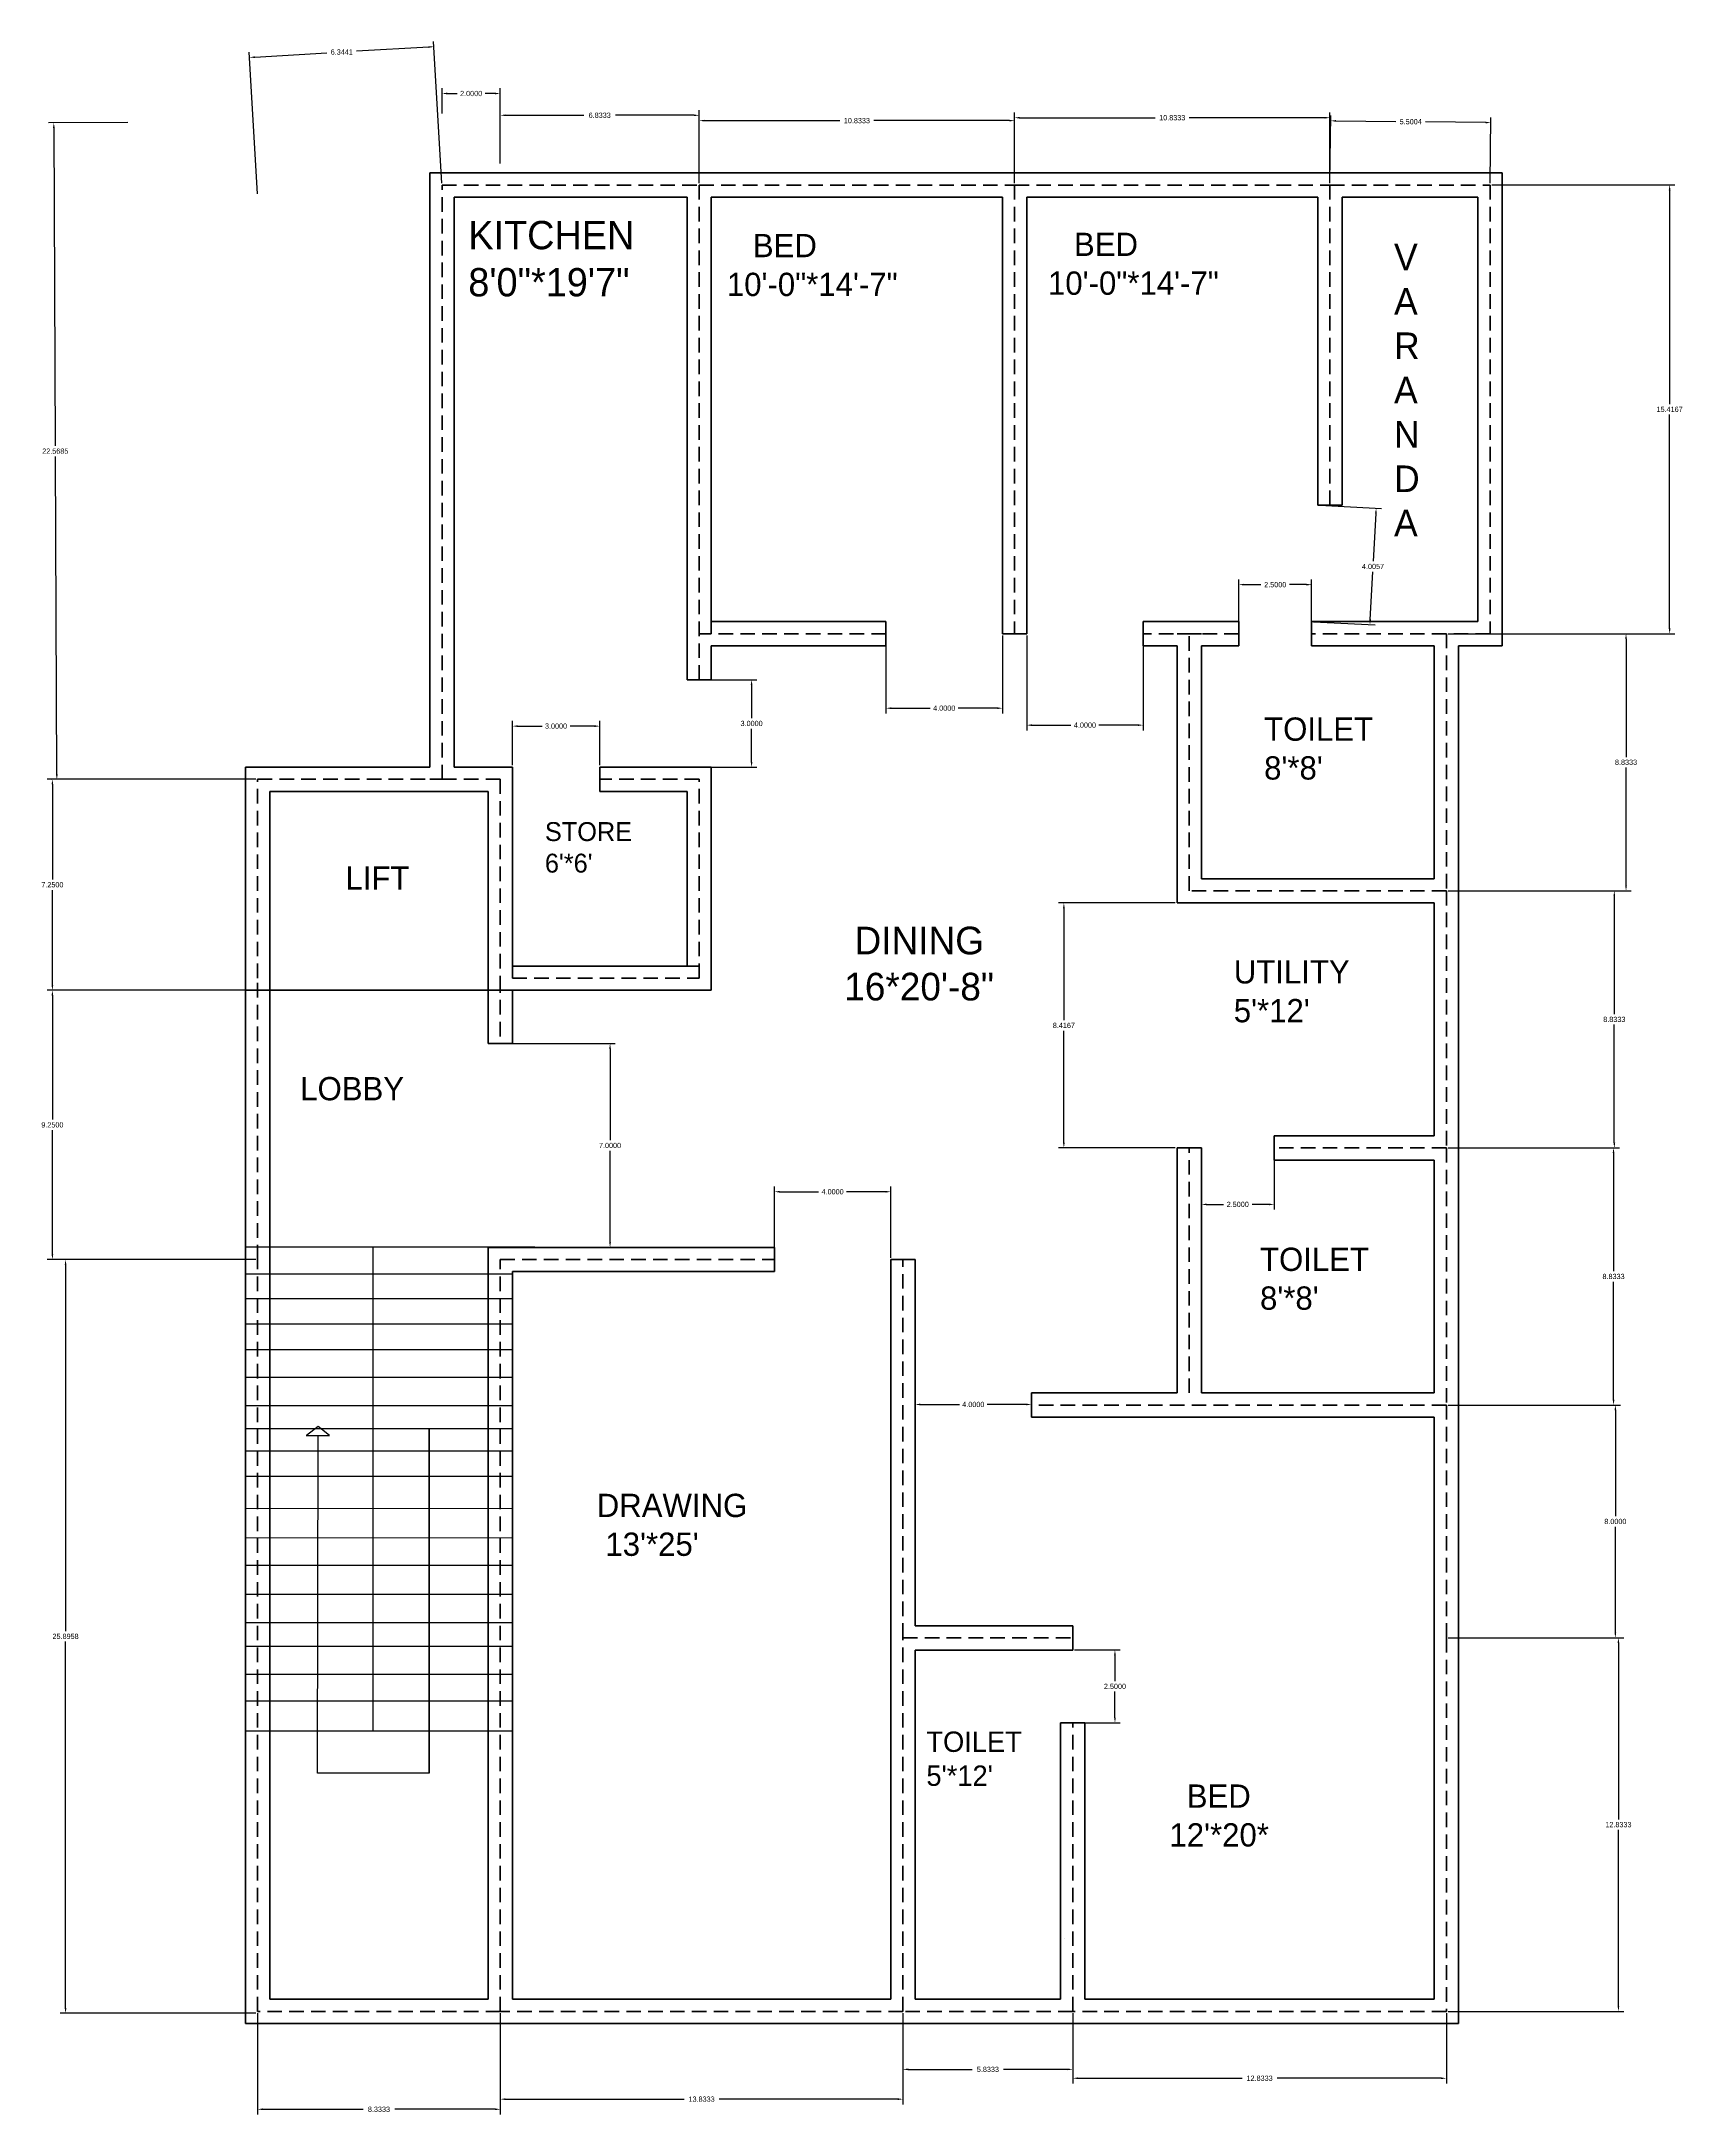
# Model space of a CAD drawing. Header units: inches. Extents: x 23.6 to 79.9, y -22.8 to 48.5.
import ezdxf

# ---------------------------------------------------------------- set-up
doc = ezdxf.new("R2010")
doc.units = ezdxf.units.IN
doc.header["$MEASUREMENT"] = 0
doc.linetypes.add('DASHED', pattern=[0.75, 0.5, -0.25])
doc.linetypes.add('HIDDENX2', pattern=[0.75, 0.5, -0.25])
doc.dimstyles.get("Standard").update_dxf_attribs({"dimtxt": 0.18, "dimasz": 0.18, "dimexe": 0.18, "dimexo": 0.0625, "dimgap": 0.09, "dimtad": 0, "dimtih": 1, "dimtoh": 1, "dimdec": 4, "dimzin": 0, "dimdsep": 46, "dimtxsty": 'Standard', "dimcen": 0.09, "dimadec": 0, "dimazin": 0, "dimtfac": 1, "dimtdec": 4, "dimtofl": 0, "dimtmove": 0, "dimatfit": 3, "dimfxl": 1, "dimtolj": 1, "dimtzin": 0, "dimarcsym": 0})

# ---------------------------------------------------------------- blocks, each defined once
blk = doc.blocks.new('*D1')
at = {"color": 0, "linetype": 'ByBlock', "lineweight": -2}
for p, q in [((39.328, 44.271), (39.328, 46.107)), ((39.508, 45.927), (42.204, 45.927)), ((45.981, 45.927), (43.284, 45.927)), ((46.161, 44.271), (46.161, 46.107))]:
    blk.add_line(p, q, dxfattribs=at)
at = {"color": 0, "linetype": 'ByBlock', "lineweight": 100}
for points in [[(39.508, 45.957), (39.508, 45.897), (39.328, 45.927)], [(45.981, 45.957), (45.981, 45.897), (46.161, 45.927)]]:
    blk.add_solid(points, dxfattribs=at)
at = {"layer": 'Defpoints', "color": 0, "linetype": 'ByBlock', "lineweight": 100}
for p in [(46.161, 45.927), (39.328, 44.208), (46.161, 44.208)]:
    blk.add_point(p, dxfattribs=at)
at = {"color": 0, "linetype": 'ByBlock', "lineweight": 100, "insert": (42.744, 45.927), "char_height": 0.18, "attachment_point": 5}
blk.add_mtext('\\A1;6.8333', dxfattribs=at)
blk = doc.blocks.new('*D2')
at = {"color": 0, "linetype": 'ByBlock', "lineweight": -2}
for p, q in [((46.161, 43.594), (46.161, 45.923)), ((46.341, 45.743), (50.993, 45.743)), ((56.814, 45.743), (52.163, 45.743)), ((56.994, 43.594), (56.994, 45.923))]:
    blk.add_line(p, q, dxfattribs=at)
at = {"color": 0, "linetype": 'ByBlock', "lineweight": 100}
for points in [[(46.341, 45.773), (46.341, 45.713), (46.161, 45.743)], [(56.814, 45.773), (56.814, 45.713), (56.994, 45.743)]]:
    blk.add_solid(points, dxfattribs=at)
at = {"layer": 'Defpoints', "color": 0, "linetype": 'ByBlock', "lineweight": 100}
for p in [(56.994, 45.743), (46.161, 43.532), (56.994, 43.532)]:
    blk.add_point(p, dxfattribs=at)
at = {"color": 0, "linetype": 'ByBlock', "lineweight": 100, "insert": (51.578, 45.743), "char_height": 0.18, "attachment_point": 5}
blk.add_mtext('\\A1;10.8333', dxfattribs=at)
blk = doc.blocks.new('*D3')
at = {"color": 0, "linetype": 'ByBlock', "lineweight": -2}
for p, q in [((56.994, 43.594), (56.994, 46.023)), ((57.174, 45.843), (61.826, 45.843)), ((67.648, 45.843), (62.996, 45.843)), ((67.828, 43.594), (67.828, 46.023))]:
    blk.add_line(p, q, dxfattribs=at)
at = {"color": 0, "linetype": 'ByBlock', "lineweight": 100}
for points in [[(57.174, 45.873), (57.174, 45.813), (56.994, 45.843)], [(67.648, 45.873), (67.648, 45.813), (67.828, 45.843)]]:
    blk.add_solid(points, dxfattribs=at)
at = {"layer": 'Defpoints', "color": 0, "linetype": 'ByBlock', "lineweight": 100}
for p in [(67.828, 45.843), (56.994, 43.532), (67.828, 43.532)]:
    blk.add_point(p, dxfattribs=at)
at = {"color": 0, "linetype": 'ByBlock', "lineweight": 100, "insert": (62.411, 45.843), "char_height": 0.18, "attachment_point": 5}
blk.add_mtext('\\A1;10.8333', dxfattribs=at)
blk = doc.blocks.new('*D4')
at = {"color": 0, "linetype": 'ByBlock', "lineweight": -2}
for p, q in [((67.829, 43.657), (67.854, 45.917)), ((68.032, 45.735), (70.092, 45.712)), ((73.172, 45.677), (71.112, 45.7)), ((73.329, 43.594), (73.354, 45.855))]:
    blk.add_line(p, q, dxfattribs=at)
at = {"color": 0, "linetype": 'ByBlock', "lineweight": 100}
for points in [[(68.032, 45.765), (68.032, 45.705), (67.852, 45.737)], [(73.173, 45.707), (73.172, 45.647), (73.352, 45.675)]]:
    blk.add_solid(points, dxfattribs=at)
at = {"layer": 'Defpoints', "color": 0, "linetype": 'ByBlock', "lineweight": 100}
for p in [(73.352, 45.675), (67.828, 43.594), (73.328, 43.532)]:
    blk.add_point(p, dxfattribs=at)
at = {"color": 0, "linetype": 'ByBlock', "lineweight": 100, "insert": (70.602, 45.706), "char_height": 0.18, "attachment_point": 5}
blk.add_mtext('\\A1;5.5004', dxfattribs=at)
blk = doc.blocks.new('*D5')
at = {"color": 0, "linetype": 'ByBlock', "lineweight": -2}
for p, q in [((73.39, 43.532), (79.676, 43.532)), ((79.496, 43.352), (79.496, 36.004)), ((79.496, 28.295), (79.496, 35.644)), ((73.39, 28.115), (79.676, 28.115))]:
    blk.add_line(p, q, dxfattribs=at)
at = {"color": 0, "linetype": 'ByBlock', "lineweight": 100}
for points in [[(79.466, 43.352), (79.526, 43.352), (79.496, 43.532)], [(79.466, 28.295), (79.526, 28.295), (79.496, 28.115)]]:
    blk.add_solid(points, dxfattribs=at)
at = {"layer": 'Defpoints', "color": 0, "linetype": 'ByBlock', "lineweight": 100}
for p in [(73.328, 43.532), (73.328, 28.115), (79.496, 28.115)]:
    blk.add_point(p, dxfattribs=at)
at = {"color": 0, "linetype": 'ByBlock', "lineweight": 100, "insert": (79.496, 35.824), "char_height": 0.18, "attachment_point": 5}
blk.add_mtext('\\A1;15.4167', dxfattribs=at)
blk = doc.blocks.new('*D6')
at = {"color": 0, "linetype": 'ByBlock', "lineweight": -2}
for p, q in [((71.89, 28.115), (78.178, 28.115)), ((77.998, 27.935), (77.998, 23.879)), ((77.998, 19.462), (77.998, 23.519)), ((71.89, 19.282), (78.178, 19.282))]:
    blk.add_line(p, q, dxfattribs=at)
at = {"color": 0, "linetype": 'ByBlock', "lineweight": 100}
for points in [[(77.968, 27.935), (78.028, 27.935), (77.998, 28.115)], [(77.968, 19.462), (78.028, 19.462), (77.998, 19.282)]]:
    blk.add_solid(points, dxfattribs=at)
at = {"layer": 'Defpoints', "color": 0, "linetype": 'ByBlock', "lineweight": 100}
for p in [(71.828, 28.115), (71.828, 19.282), (77.998, 19.282)]:
    blk.add_point(p, dxfattribs=at)
at = {"color": 0, "linetype": 'ByBlock', "lineweight": 100, "insert": (77.998, 23.699), "char_height": 0.18, "attachment_point": 5}
blk.add_mtext('\\A1;8.8333', dxfattribs=at)
blk = doc.blocks.new('*D7')
at = {"color": 0, "linetype": 'ByBlock', "lineweight": -2}
for p, q in [((71.89, 19.282), (77.776, 19.282)), ((77.596, 19.102), (77.596, 15.045)), ((77.596, 10.629), (77.596, 14.685)), ((71.89, 10.449), (77.776, 10.449))]:
    blk.add_line(p, q, dxfattribs=at)
at = {"color": 0, "linetype": 'ByBlock', "lineweight": 100}
for points in [[(77.566, 19.102), (77.626, 19.102), (77.596, 19.282)], [(77.566, 10.629), (77.626, 10.629), (77.596, 10.449)]]:
    blk.add_solid(points, dxfattribs=at)
at = {"layer": 'Defpoints', "color": 0, "linetype": 'ByBlock', "lineweight": 100}
for p in [(71.828, 19.282), (71.828, 10.449), (77.596, 10.449)]:
    blk.add_point(p, dxfattribs=at)
at = {"color": 0, "linetype": 'ByBlock', "lineweight": 100, "insert": (77.596, 14.865), "char_height": 0.18, "attachment_point": 5}
blk.add_mtext('\\A1;8.8333', dxfattribs=at)
blk = doc.blocks.new('*D8')
at = {"color": 0, "linetype": 'ByBlock', "lineweight": -2}
for p, q in [((71.89, 10.449), (77.749, 10.449)), ((77.569, 10.269), (77.569, 6.212)), ((77.569, 1.795), (77.569, 5.852)), ((71.89, 1.615), (77.749, 1.615))]:
    blk.add_line(p, q, dxfattribs=at)
at = {"color": 0, "linetype": 'ByBlock', "lineweight": 100}
for points in [[(77.539, 10.269), (77.599, 10.269), (77.569, 10.449)], [(77.539, 1.795), (77.599, 1.795), (77.569, 1.615)]]:
    blk.add_solid(points, dxfattribs=at)
at = {"layer": 'Defpoints', "color": 0, "linetype": 'ByBlock', "lineweight": 100}
for p in [(71.828, 10.449), (71.828, 1.615), (77.569, 1.615)]:
    blk.add_point(p, dxfattribs=at)
at = {"color": 0, "linetype": 'ByBlock', "lineweight": 100, "insert": (77.569, 6.032), "char_height": 0.18, "attachment_point": 5}
blk.add_mtext('\\A1;8.8333', dxfattribs=at)
blk = doc.blocks.new('*D9')
at = {"color": 0, "linetype": 'ByBlock', "lineweight": -2}
for p, q in [((71.89, 1.615), (77.812, 1.615)), ((77.632, 1.435), (77.632, -2.205)), ((77.632, -6.205), (77.632, -2.565)), ((71.89, -6.385), (77.812, -6.385))]:
    blk.add_line(p, q, dxfattribs=at)
at = {"color": 0, "linetype": 'ByBlock', "lineweight": 100}
for points in [[(77.602, 1.435), (77.662, 1.435), (77.632, 1.615)], [(77.602, -6.205), (77.662, -6.205), (77.632, -6.385)]]:
    blk.add_solid(points, dxfattribs=at)
at = {"layer": 'Defpoints', "color": 0, "linetype": 'ByBlock', "lineweight": 100}
for p in [(71.828, 1.615), (71.828, -6.385), (77.632, -6.385)]:
    blk.add_point(p, dxfattribs=at)
at = {"color": 0, "linetype": 'ByBlock', "lineweight": 100, "insert": (77.632, -2.385), "char_height": 0.18, "attachment_point": 5}
blk.add_mtext('\\A1;8.0000', dxfattribs=at)
blk = doc.blocks.new('*D10')
at = {"color": 0, "linetype": 'ByBlock', "lineweight": -2}
for p, q in [((71.89, -6.385), (77.917, -6.385)), ((77.737, -6.565), (77.737, -12.621)), ((77.737, -19.038), (77.737, -12.981)), ((71.89, -19.218), (77.917, -19.218))]:
    blk.add_line(p, q, dxfattribs=at)
at = {"color": 0, "linetype": 'ByBlock', "lineweight": 100}
for points in [[(77.707, -6.565), (77.767, -6.565), (77.737, -6.385)], [(77.707, -19.038), (77.767, -19.038), (77.737, -19.218)]]:
    blk.add_solid(points, dxfattribs=at)
at = {"layer": 'Defpoints', "color": 0, "linetype": 'ByBlock', "lineweight": 100}
for p in [(71.828, -6.385), (71.828, -19.218), (77.737, -19.218)]:
    blk.add_point(p, dxfattribs=at)
at = {"color": 0, "linetype": 'ByBlock', "lineweight": 100, "insert": (77.737, -12.801), "char_height": 0.18, "attachment_point": 5}
blk.add_mtext('\\A1;12.8333', dxfattribs=at)
blk = doc.blocks.new('*D11')
at = {"color": 0, "linetype": 'ByBlock', "lineweight": -2}
for p, q in [((58.994, -19.281), (58.994, -21.695)), ((71.828, -19.281), (71.828, -21.695)), ((59.174, -21.515), (64.811, -21.515)), ((71.648, -21.515), (66.011, -21.515))]:
    blk.add_line(p, q, dxfattribs=at)
at = {"color": 0, "linetype": 'ByBlock', "lineweight": 100}
for points in [[(59.174, -21.485), (59.174, -21.545), (58.994, -21.515)], [(71.648, -21.485), (71.648, -21.545), (71.828, -21.515)]]:
    blk.add_solid(points, dxfattribs=at)
at = {"layer": 'Defpoints', "color": 0, "linetype": 'ByBlock', "lineweight": 100}
for p in [(58.994, -19.218), (71.828, -19.218), (58.994, -21.515)]:
    blk.add_point(p, dxfattribs=at)
at = {"color": 0, "linetype": 'ByBlock', "lineweight": 100, "insert": (65.411, -21.515), "char_height": 0.18, "attachment_point": 5}
blk.add_mtext('\\A1;12.8333', dxfattribs=at)
blk = doc.blocks.new('*D12')
at = {"color": 0, "linetype": 'ByBlock', "lineweight": -2}
for p, q in [((53.161, -19.281), (53.161, -21.389)), ((58.994, -19.281), (58.994, -21.389)), ((53.341, -21.209), (55.538, -21.209)), ((58.814, -21.209), (56.618, -21.209))]:
    blk.add_line(p, q, dxfattribs=at)
at = {"color": 0, "linetype": 'ByBlock', "lineweight": 100}
for points in [[(53.341, -21.179), (53.341, -21.239), (53.161, -21.209)], [(58.814, -21.179), (58.814, -21.239), (58.994, -21.209)]]:
    blk.add_solid(points, dxfattribs=at)
at = {"layer": 'Defpoints', "color": 0, "linetype": 'ByBlock', "lineweight": 100}
for p in [(53.161, -19.218), (58.994, -19.218), (53.161, -21.209)]:
    blk.add_point(p, dxfattribs=at)
at = {"color": 0, "linetype": 'ByBlock', "lineweight": 100, "insert": (56.078, -21.209), "char_height": 0.18, "attachment_point": 5}
blk.add_mtext('\\A1;5.8333', dxfattribs=at)
blk = doc.blocks.new('*D13')
at = {"color": 0, "linetype": 'ByBlock', "lineweight": -2}
for p, q in [((39.328, -19.281), (39.328, -22.413)), ((53.161, -19.281), (53.161, -22.413)), ((39.508, -22.233), (45.644, -22.233)), ((52.981, -22.233), (46.844, -22.233))]:
    blk.add_line(p, q, dxfattribs=at)
at = {"color": 0, "linetype": 'ByBlock', "lineweight": 100}
for points in [[(39.508, -22.203), (39.508, -22.263), (39.328, -22.233)], [(52.981, -22.203), (52.981, -22.263), (53.161, -22.233)]]:
    blk.add_solid(points, dxfattribs=at)
at = {"layer": 'Defpoints', "color": 0, "linetype": 'ByBlock', "lineweight": 100}
for p in [(39.328, -19.218), (53.161, -19.218), (39.328, -22.233)]:
    blk.add_point(p, dxfattribs=at)
at = {"color": 0, "linetype": 'ByBlock', "lineweight": 100, "insert": (46.244, -22.233), "char_height": 0.18, "attachment_point": 5}
blk.add_mtext('\\A1;13.8333', dxfattribs=at)
blk = doc.blocks.new('*D14')
at = {"color": 0, "linetype": 'ByBlock', "lineweight": -2}
for p, q in [((30.994, -19.281), (30.994, -22.761)), ((39.328, -19.281), (39.328, -22.761)), ((31.174, -22.581), (34.621, -22.581)), ((39.148, -22.581), (35.701, -22.581))]:
    blk.add_line(p, q, dxfattribs=at)
at = {"color": 0, "linetype": 'ByBlock', "lineweight": 100}
for points in [[(31.174, -22.551), (31.174, -22.611), (30.994, -22.581)], [(39.148, -22.551), (39.148, -22.611), (39.328, -22.581)]]:
    blk.add_solid(points, dxfattribs=at)
at = {"layer": 'Defpoints', "color": 0, "linetype": 'ByBlock', "lineweight": 100}
for p in [(30.994, -19.218), (39.328, -19.218), (30.994, -22.581)]:
    blk.add_point(p, dxfattribs=at)
at = {"color": 0, "linetype": 'ByBlock', "lineweight": 100, "insert": (35.161, -22.581), "char_height": 0.18, "attachment_point": 5}
blk.add_mtext('\\A1;8.3333', dxfattribs=at)
blk = doc.blocks.new('*D15')
at = {"color": 0, "linetype": 'ByBlock', "lineweight": -2}
for p, q in [((30.932, 6.615), (24.216, 6.615)), ((24.396, 6.435), (24.396, -6.153)), ((24.396, -19.101), (24.396, -6.513)), ((30.932, -19.281), (24.216, -19.281))]:
    blk.add_line(p, q, dxfattribs=at)
at = {"color": 0, "linetype": 'ByBlock', "lineweight": 100}
for points in [[(24.366, 6.435), (24.426, 6.435), (24.396, 6.615)], [(24.366, -19.101), (24.426, -19.101), (24.396, -19.281)]]:
    blk.add_solid(points, dxfattribs=at)
at = {"layer": 'Defpoints', "color": 0, "linetype": 'ByBlock', "lineweight": 100}
for p in [(24.396, 6.615), (30.994, 6.615), (30.994, -19.281)]:
    blk.add_point(p, dxfattribs=at)
at = {"color": 0, "linetype": 'ByBlock', "lineweight": 100, "insert": (24.396, -6.333), "char_height": 0.18, "attachment_point": 5}
blk.add_mtext('\\A1;25.8958', dxfattribs=at)
blk = doc.blocks.new('*D16')
at = {"color": 0, "linetype": 'ByBlock', "lineweight": -2}
for p, q in [((30.932, 15.865), (23.764, 15.865)), ((23.944, 15.685), (23.944, 11.42)), ((23.944, 6.795), (23.944, 11.06)), ((30.932, 6.615), (23.764, 6.615))]:
    blk.add_line(p, q, dxfattribs=at)
at = {"color": 0, "linetype": 'ByBlock', "lineweight": 100}
for points in [[(23.914, 15.685), (23.974, 15.685), (23.944, 15.865)], [(23.914, 6.795), (23.974, 6.795), (23.944, 6.615)]]:
    blk.add_solid(points, dxfattribs=at)
at = {"layer": 'Defpoints', "color": 0, "linetype": 'ByBlock', "lineweight": 100}
for p in [(23.944, 15.865), (30.994, 15.865), (30.994, 6.615)]:
    blk.add_point(p, dxfattribs=at)
at = {"color": 0, "linetype": 'ByBlock', "lineweight": 100, "insert": (23.944, 11.24), "char_height": 0.18, "attachment_point": 5}
blk.add_mtext('\\A1;9.2500', dxfattribs=at)
blk = doc.blocks.new('*D17')
at = {"color": 0, "linetype": 'ByBlock', "lineweight": -2}
for p, q in [((30.932, 23.115), (23.764, 23.115)), ((23.944, 22.935), (23.944, 19.67)), ((23.944, 16.045), (23.944, 19.31)), ((30.932, 15.865), (23.764, 15.865))]:
    blk.add_line(p, q, dxfattribs=at)
at = {"color": 0, "linetype": 'ByBlock', "lineweight": 100}
for points in [[(23.914, 22.935), (23.974, 22.935), (23.944, 23.115)], [(23.914, 16.045), (23.974, 16.045), (23.944, 15.865)]]:
    blk.add_solid(points, dxfattribs=at)
at = {"layer": 'Defpoints', "color": 0, "linetype": 'ByBlock', "lineweight": 100}
for p in [(23.944, 23.115), (30.994, 23.115), (30.994, 15.865)]:
    blk.add_point(p, dxfattribs=at)
at = {"color": 0, "linetype": 'ByBlock', "lineweight": 100, "insert": (23.944, 19.49), "char_height": 0.18, "attachment_point": 5}
blk.add_mtext('\\A1;7.2500', dxfattribs=at)
blk = doc.blocks.new('*D18')
at = {"color": 0, "linetype": 'ByBlock', "lineweight": -2}
for p, q in [((26.537, 45.683), (23.812, 45.671)), ((23.993, 45.491), (24.043, 34.567)), ((24.096, 23.283), (24.045, 34.207)), ((26.641, 23.115), (23.916, 23.102))]:
    blk.add_line(p, q, dxfattribs=at)
at = {"color": 0, "linetype": 'ByBlock', "lineweight": 100}
for points in [[(24.023, 45.492), (23.963, 45.491), (23.992, 45.671)], [(24.126, 23.283), (24.066, 23.283), (24.096, 23.103)]]:
    blk.add_solid(points, dxfattribs=at)
at = {"layer": 'Defpoints', "color": 0, "linetype": 'ByBlock', "lineweight": 100}
for p in [(23.992, 45.671), (26.599, 45.684), (26.704, 23.115)]:
    blk.add_point(p, dxfattribs=at)
at = {"color": 0, "linetype": 'ByBlock', "lineweight": 100, "insert": (24.044, 34.387), "char_height": 0.18, "attachment_point": 5}
blk.add_mtext('\\A1;22.5685', dxfattribs=at)
blk = doc.blocks.new('*D19')
at = {"color": 0, "linetype": 'ByBlock', "lineweight": -2}
for p, q in [((46.224, 26.532), (48.141, 26.532)), ((47.961, 26.352), (47.961, 25.212)), ((47.961, 23.712), (47.961, 24.852)), ((46.224, 23.532), (48.141, 23.532))]:
    blk.add_line(p, q, dxfattribs=at)
at = {"color": 0, "linetype": 'ByBlock', "lineweight": 100}
for points in [[(47.931, 26.352), (47.991, 26.352), (47.961, 26.532)], [(47.931, 23.712), (47.991, 23.712), (47.961, 23.532)]]:
    blk.add_solid(points, dxfattribs=at)
at = {"layer": 'Defpoints', "color": 0, "linetype": 'ByBlock', "lineweight": 100}
for p in [(46.161, 26.532), (46.161, 23.532), (47.961, 23.532)]:
    blk.add_point(p, dxfattribs=at)
at = {"color": 0, "linetype": 'ByBlock', "lineweight": 100, "insert": (47.961, 25.032), "char_height": 0.18, "attachment_point": 5}
blk.add_mtext('\\A1;3.0000', dxfattribs=at)
blk = doc.blocks.new('*D20')
at = {"color": 0, "linetype": 'ByBlock', "lineweight": -2}
for p, q in [((52.578, 28.053), (52.578, 25.376)), ((56.578, 28.053), (56.578, 25.376)), ((52.758, 25.556), (54.098, 25.556)), ((56.398, 25.556), (55.058, 25.556))]:
    blk.add_line(p, q, dxfattribs=at)
at = {"color": 0, "linetype": 'ByBlock', "lineweight": 100}
for points in [[(52.758, 25.586), (52.758, 25.526), (52.578, 25.556)], [(56.398, 25.586), (56.398, 25.526), (56.578, 25.556)]]:
    blk.add_solid(points, dxfattribs=at)
at = {"layer": 'Defpoints', "color": 0, "linetype": 'ByBlock', "lineweight": 100}
for p in [(52.578, 28.115), (56.578, 28.115), (56.578, 25.556)]:
    blk.add_point(p, dxfattribs=at)
at = {"color": 0, "linetype": 'ByBlock', "lineweight": 100, "insert": (54.578, 25.556), "char_height": 0.18, "attachment_point": 5}
blk.add_mtext('\\A1;4.0000', dxfattribs=at)
blk = doc.blocks.new('*D21')
at = {"color": 0, "linetype": 'ByBlock', "lineweight": -2}
for p, q in [((57.411, 28.053), (57.411, 24.794)), ((61.411, 28.053), (61.411, 24.794)), ((57.591, 24.974), (58.931, 24.974)), ((61.231, 24.974), (59.891, 24.974))]:
    blk.add_line(p, q, dxfattribs=at)
at = {"color": 0, "linetype": 'ByBlock', "lineweight": 100}
for points in [[(57.591, 25.004), (57.591, 24.944), (57.411, 24.974)], [(61.231, 25.004), (61.231, 24.944), (61.411, 24.974)]]:
    blk.add_solid(points, dxfattribs=at)
at = {"layer": 'Defpoints', "color": 0, "linetype": 'ByBlock', "lineweight": 100}
for p in [(57.411, 28.115), (61.411, 28.115), (61.411, 24.974)]:
    blk.add_point(p, dxfattribs=at)
at = {"color": 0, "linetype": 'ByBlock', "lineweight": 100, "insert": (59.411, 24.974), "char_height": 0.18, "attachment_point": 5}
blk.add_mtext('\\A1;4.0000', dxfattribs=at)
blk = doc.blocks.new('*D22')
at = {"color": 0, "linetype": 'ByBlock', "lineweight": -2}
for p, q in [((64.698, 28.178), (64.698, 29.981)), ((67.198, 28.178), (67.198, 29.981)), ((64.878, 29.801), (65.453, 29.801)), ((67.018, 29.801), (66.443, 29.801))]:
    blk.add_line(p, q, dxfattribs=at)
at = {"color": 0, "linetype": 'ByBlock', "lineweight": 100}
for points in [[(64.878, 29.831), (64.878, 29.771), (64.698, 29.801)], [(67.018, 29.831), (67.018, 29.771), (67.198, 29.801)]]:
    blk.add_solid(points, dxfattribs=at)
at = {"layer": 'Defpoints', "color": 0, "linetype": 'ByBlock', "lineweight": 100}
for p in [(67.198, 29.801), (64.698, 28.115), (67.198, 28.115)]:
    blk.add_point(p, dxfattribs=at)
at = {"color": 0, "linetype": 'ByBlock', "lineweight": 100, "insert": (65.948, 29.801), "char_height": 0.18, "attachment_point": 5}
blk.add_mtext('\\A1;2.5000', dxfattribs=at)
blk = doc.blocks.new('*D23')
at = {"color": 0, "linetype": 'ByBlock', "lineweight": -2}
for p, q in [((67.474, 32.529), (69.594, 32.416)), ((69.405, 32.246), (69.317, 30.605)), ((69.211, 28.605), (69.298, 30.245)), ((67.261, 28.529), (69.381, 28.416))]:
    blk.add_line(p, q, dxfattribs=at)
at = {"color": 0, "linetype": 'ByBlock', "lineweight": 100}
for points in [[(69.375, 32.247), (69.435, 32.244), (69.414, 32.425)], [(69.181, 28.607), (69.241, 28.604), (69.202, 28.425)]]:
    blk.add_solid(points, dxfattribs=at)
at = {"layer": 'Defpoints', "color": 0, "linetype": 'ByBlock', "lineweight": 100}
for p in [(67.411, 32.532), (67.198, 28.532), (69.202, 28.425)]:
    blk.add_point(p, dxfattribs=at)
at = {"color": 0, "linetype": 'ByBlock', "lineweight": 100, "insert": (69.308, 30.425), "char_height": 0.18, "attachment_point": 5}
blk.add_mtext('\\A1;4.0057', dxfattribs=at)
blk = doc.blocks.new('*D24')
at = {"color": 0, "linetype": 'ByBlock', "lineweight": -2}
for p, q in [((62.515, 18.865), (58.508, 18.865)), ((58.688, 18.685), (58.688, 14.837)), ((58.688, 10.629), (58.688, 14.477)), ((62.515, 10.449), (58.508, 10.449))]:
    blk.add_line(p, q, dxfattribs=at)
at = {"color": 0, "linetype": 'ByBlock', "lineweight": 100}
for points in [[(58.658, 18.685), (58.718, 18.685), (58.688, 18.865)], [(58.658, 10.629), (58.718, 10.629), (58.688, 10.449)]]:
    blk.add_solid(points, dxfattribs=at)
at = {"layer": 'Defpoints', "color": 0, "linetype": 'ByBlock', "lineweight": 100}
for p in [(62.578, 18.865), (58.688, 10.449), (62.578, 10.449)]:
    blk.add_point(p, dxfattribs=at)
at = {"color": 0, "linetype": 'ByBlock', "lineweight": 100, "insert": (58.688, 14.657), "char_height": 0.18, "attachment_point": 5}
blk.add_mtext('\\A1;8.4167', dxfattribs=at)
blk = doc.blocks.new('*D25')
at = {"color": 0, "linetype": 'ByBlock', "lineweight": -2}
for p, q in [((63.411, 10.386), (63.411, 8.328)), ((65.911, 10.386), (65.911, 8.328)), ((63.591, 8.508), (64.166, 8.508)), ((65.731, 8.508), (65.156, 8.508))]:
    blk.add_line(p, q, dxfattribs=at)
at = {"color": 0, "linetype": 'ByBlock', "lineweight": 100}
for points in [[(63.591, 8.538), (63.591, 8.478), (63.411, 8.508)], [(65.731, 8.538), (65.731, 8.478), (65.911, 8.508)]]:
    blk.add_solid(points, dxfattribs=at)
at = {"layer": 'Defpoints', "color": 0, "linetype": 'ByBlock', "lineweight": 100}
for p in [(63.411, 10.449), (65.911, 10.449), (65.911, 8.508)]:
    blk.add_point(p, dxfattribs=at)
at = {"color": 0, "linetype": 'ByBlock', "lineweight": 100, "insert": (64.661, 8.508), "char_height": 0.18, "attachment_point": 5}
blk.add_mtext('\\A1;2.5000', dxfattribs=at)
blk = doc.blocks.new('*D26')
at = {"color": 0, "linetype": 'ByBlock', "lineweight": -2}
for p, q in [((53.578, 1.629), (53.578, 1.815)), ((53.758, 1.635), (55.098, 1.635)), ((57.398, 1.635), (56.058, 1.635)), ((57.578, 1.629), (57.578, 1.815))]:
    blk.add_line(p, q, dxfattribs=at)
at = {"color": 0, "linetype": 'ByBlock', "lineweight": 100}
for points in [[(53.758, 1.665), (53.758, 1.605), (53.578, 1.635)], [(57.398, 1.665), (57.398, 1.605), (57.578, 1.635)]]:
    blk.add_solid(points, dxfattribs=at)
at = {"layer": 'Defpoints', "color": 0, "linetype": 'ByBlock', "lineweight": 100}
for p in [(53.578, 1.567), (57.578, 1.635), (57.578, 1.567)]:
    blk.add_point(p, dxfattribs=at)
at = {"color": 0, "linetype": 'ByBlock', "lineweight": 100, "insert": (55.578, 1.635), "char_height": 0.18, "attachment_point": 5}
blk.add_mtext('\\A1;4.0000', dxfattribs=at)
blk = doc.blocks.new('*D27')
at = {"color": 0, "linetype": 'ByBlock', "lineweight": -2}
for p, q in [((59.057, -6.801), (60.623, -6.801)), ((60.443, -6.981), (60.443, -7.871)), ((60.443, -9.121), (60.443, -8.231)), ((59.057, -9.301), (60.623, -9.301))]:
    blk.add_line(p, q, dxfattribs=at)
at = {"color": 0, "linetype": 'ByBlock', "lineweight": 100}
for points in [[(60.413, -6.981), (60.473, -6.981), (60.443, -6.801)], [(60.413, -9.121), (60.473, -9.121), (60.443, -9.301)]]:
    blk.add_solid(points, dxfattribs=at)
at = {"layer": 'Defpoints', "color": 0, "linetype": 'ByBlock', "lineweight": 100}
for p in [(58.994, -6.801), (58.994, -9.301), (60.443, -9.301)]:
    blk.add_point(p, dxfattribs=at)
at = {"color": 0, "linetype": 'ByBlock', "lineweight": 100, "insert": (60.443, -8.051), "char_height": 0.18, "attachment_point": 5}
blk.add_mtext('\\A1;2.5000', dxfattribs=at)
blk = doc.blocks.new('*D28')
at = {"color": 0, "linetype": 'ByBlock', "lineweight": -2}
for p, q in [((48.744, 6.678), (48.744, 9.123)), ((48.924, 8.943), (50.264, 8.943)), ((52.564, 8.943), (51.224, 8.943)), ((52.744, 6.678), (52.744, 9.123))]:
    blk.add_line(p, q, dxfattribs=at)
at = {"color": 0, "linetype": 'ByBlock', "lineweight": 100}
for points in [[(48.924, 8.973), (48.924, 8.913), (48.744, 8.943)], [(52.564, 8.973), (52.564, 8.913), (52.744, 8.943)]]:
    blk.add_solid(points, dxfattribs=at)
at = {"layer": 'Defpoints', "color": 0, "linetype": 'ByBlock', "lineweight": 100}
for p in [(52.744, 8.943), (48.744, 6.615), (52.744, 6.615)]:
    blk.add_point(p, dxfattribs=at)
at = {"color": 0, "linetype": 'ByBlock', "lineweight": 100, "insert": (50.744, 8.943), "char_height": 0.18, "attachment_point": 5}
blk.add_mtext('\\A1;4.0000', dxfattribs=at)
blk = doc.blocks.new('*D29')
at = {"color": 0, "linetype": 'ByBlock', "lineweight": -2}
for p, q in [((38.974, 14.032), (43.279, 14.032)), ((43.099, 13.852), (43.099, 10.712)), ((43.099, 7.212), (43.099, 10.352)), ((38.974, 7.032), (43.279, 7.032))]:
    blk.add_line(p, q, dxfattribs=at)
at = {"color": 0, "linetype": 'ByBlock', "lineweight": 100}
for points in [[(43.069, 13.852), (43.129, 13.852), (43.099, 14.032)], [(43.069, 7.212), (43.129, 7.212), (43.099, 7.032)]]:
    blk.add_solid(points, dxfattribs=at)
at = {"layer": 'Defpoints', "color": 0, "linetype": 'ByBlock', "lineweight": 100}
for p in [(38.911, 14.032), (38.911, 7.032), (43.099, 7.032)]:
    blk.add_point(p, dxfattribs=at)
at = {"color": 0, "linetype": 'ByBlock', "lineweight": 100, "insert": (43.099, 10.532), "char_height": 0.18, "attachment_point": 5}
blk.add_mtext('\\A1;7.0000', dxfattribs=at)
blk = doc.blocks.new('*D30')
at = {"color": 0, "linetype": 'ByBlock', "lineweight": -2}
for p, q in [((39.744, 23.594), (39.744, 25.12)), ((39.924, 24.94), (40.764, 24.94)), ((42.564, 24.94), (41.724, 24.94)), ((42.744, 23.594), (42.744, 25.12))]:
    blk.add_line(p, q, dxfattribs=at)
at = {"color": 0, "linetype": 'ByBlock', "lineweight": 100}
for points in [[(39.924, 24.97), (39.924, 24.91), (39.744, 24.94)], [(42.564, 24.97), (42.564, 24.91), (42.744, 24.94)]]:
    blk.add_solid(points, dxfattribs=at)
at = {"layer": 'Defpoints', "color": 0, "linetype": 'ByBlock', "lineweight": 100}
for p in [(42.744, 24.94), (39.744, 23.532), (42.744, 23.532)]:
    blk.add_point(p, dxfattribs=at)
at = {"color": 0, "linetype": 'ByBlock', "lineweight": 100, "insert": (41.244, 24.94), "char_height": 0.18, "attachment_point": 5}
blk.add_mtext('\\A1;3.0000', dxfattribs=at)
blk = doc.blocks.new('*D31')
at = {"color": 0, "linetype": 'ByBlock', "lineweight": -2}
for p, q in [((37.328, 45.989), (37.328, 46.855)), ((37.508, 46.675), (37.848, 46.675)), ((39.148, 46.675), (38.808, 46.675)), ((39.328, 45.989), (39.328, 46.855))]:
    blk.add_line(p, q, dxfattribs=at)
at = {"color": 0, "linetype": 'ByBlock', "lineweight": 100}
for points in [[(37.508, 46.705), (37.508, 46.645), (37.328, 46.675)], [(39.148, 46.705), (39.148, 46.645), (39.328, 46.675)]]:
    blk.add_solid(points, dxfattribs=at)
at = {"layer": 'Defpoints', "color": 0, "linetype": 'ByBlock', "lineweight": 100}
for p in [(37.328, 46.675), (37.328, 45.927), (39.328, 45.927)]:
    blk.add_point(p, dxfattribs=at)
at = {"color": 0, "linetype": 'ByBlock', "lineweight": 100, "insert": (38.328, 46.675), "char_height": 0.18, "attachment_point": 5}
blk.add_mtext('\\A1;2.0000', dxfattribs=at)
blk = doc.blocks.new('*D32')
at = {"color": 0, "linetype": 'ByBlock', "lineweight": -2}
for p, q in [((37.324, 43.594), (37.04, 48.463)), ((30.991, 43.225), (30.707, 48.094)), ((30.897, 47.925), (33.374, 48.069)), ((36.871, 48.273), (34.394, 48.129))]:
    blk.add_line(p, q, dxfattribs=at)
at = {"color": 0, "linetype": 'ByBlock', "lineweight": 100}
for points in [[(30.895, 47.955), (30.899, 47.895), (30.717, 47.914)], [(36.869, 48.303), (36.873, 48.243), (37.051, 48.284)]]:
    blk.add_solid(points, dxfattribs=at)
at = {"layer": 'Defpoints', "color": 0, "linetype": 'ByBlock', "lineweight": 100}
for p in [(37.051, 48.284), (37.328, 43.532), (30.994, 43.162)]:
    blk.add_point(p, dxfattribs=at)
at = {"color": 0, "linetype": 'ByBlock', "lineweight": 100, "insert": (33.884, 48.099), "char_height": 0.18, "attachment_point": 5}
blk.add_mtext('\\A1;6.3441', dxfattribs=at)

msp = doc.modelspace()

# ---------------------------------------------------------------- linework, layer by layer
at = {"linetype": 'ByBlock', "lineweight": 100}
for p, q in [((73.74447, 43.94857), (36.91114, 43.94857)), ((36.91114, 43.94857), (36.91114, 43.5319)), ((36.91114, 43.5319), (36.91114, 23.5319)), ((73.74447, 43.5319), (73.74447, 43.94857)), ((73.74447, 27.69857), (73.74447, 43.5319)), ((45.74447, 43.11524), (37.74447, 43.11524)), ((37.74447, 43.11524), (37.74447, 23.5319)), ((45.74447, 26.5319), (45.74447, 43.11524)), ((56.57781, 43.11524), (46.57781, 43.11524)), ((46.57781, 43.11524), (46.57781, 28.11524)), ((56.57781, 28.11524), (56.57781, 43.11524)), ((67.41114, 43.11524), (57.41114, 43.11524)), ((57.41114, 43.11524), (57.41114, 28.11524)), ((67.41114, 32.5319), (67.41114, 43.11524)), ((72.91114, 43.11524), (68.24447, 43.11524)), ((68.24447, 43.11524), (68.24447, 32.5319)), ((72.91114, 28.5319), (72.91114, 43.11524)), ((67.82781, 32.5319), (67.41114, 32.5319)), ((68.24447, 32.5319), (67.82781, 32.5319)), ((46.57781, 28.5319), (52.57781, 28.5319)), ((52.57781, 28.5319), (52.57781, 28.11524)), ((61.41114, 28.11524), (61.41114, 28.5319)), ((61.41114, 28.5319), (64.69842, 28.5319)), ((64.69842, 28.5319), (64.69842, 28.11524)), ((67.19842, 28.11524), (67.19842, 28.5319)), ((67.19842, 28.5319), (72.91114, 28.5319)), ((52.57781, 28.11524), (52.57781, 27.69857)), ((56.99447, 28.11524), (56.57781, 28.11524)), ((57.41114, 28.11524), (56.99447, 28.11524)), ((61.41114, 28.11524), (61.41114, 27.69857)), ((62.5778, 28.11523), (62.99447, 28.11523)), ((62.99447, 28.11523), (63.41114, 28.11523)), ((64.69842, 28.11524), (64.69842, 27.69857)), ((67.19842, 27.69857), (67.19842, 28.11524)), ((52.57781, 27.69857), (46.57781, 27.69857)), ((46.57781, 27.69857), (46.57781, 26.5319)), ((61.41114, 27.69857), (62.5778, 27.69857)), ((62.5778, 18.86523), (62.5778, 27.69857)), ((63.41114, 27.69857), (63.41114, 19.69857)), ((64.69842, 27.69857), (63.41114, 27.69857)), ((71.41114, 27.69857), (67.19842, 27.69857)), ((71.41114, 19.69857), (71.41114, 27.69857)), ((72.24447, -19.63476), (72.24447, 27.69857)), ((72.24447, 27.69857), (72.66114, 27.69857)), ((72.66114, 27.69857), (73.32781, 27.69857)), ((73.32781, 27.69857), (73.74447, 27.69857)), ((46.16114, 26.5319), (45.74447, 26.5319)), ((46.57781, 26.5319), (46.16114, 26.5319)), ((36.91114, 23.5319), (30.57781, 23.5319)), ((30.57781, 23.5319), (30.57781, -19.2181)), ((37.32781, 23.11524), (37.32781, 23.5319)), ((37.74447, 23.5319), (37.74447, 23.5319)), ((37.74447, 23.5319), (39.32781, 23.5319)), ((39.32781, 23.5319), (39.74447, 23.5319)), ((39.74447, 23.5319), (39.74447, 16.2819)), ((42.74447, 23.11524), (42.74447, 23.5319)), ((42.74447, 23.5319), (46.16114, 23.5319)), ((46.16114, 23.5319), (46.57781, 23.5319)), ((46.57781, 23.5319), (46.57781, 16.2819)), ((37.32781, 23.11524), (36.91114, 23.11524)), ((42.74447, 22.69857), (42.74447, 23.11524)), ((38.91114, 22.69857), (31.41114, 22.69857)), ((31.41114, 22.69857), (31.41114, -18.80143)), ((38.91114, 14.0319), (38.91114, 22.69857)), ((45.74447, 22.69857), (42.74447, 22.69857)), ((45.74447, 16.69857), (45.74447, 22.69857)), ((63.41114, 19.69857), (71.41114, 19.69857)), ((62.99447, 18.86523), (62.5778, 18.86523)), ((71.41114, 18.86523), (62.99447, 18.86523)), ((71.41114, 10.86524), (71.41114, 18.86523)), ((39.74447, 16.69857), (46.16114, 16.69857)), ((46.16114, 16.69857), (45.74447, 16.69857)), ((39.74447, 15.86524), (30.57781, 15.86524)), ((46.57781, 15.86524), (39.74447, 15.86524)), ((39.74447, 15.86524), (39.74447, 14.0319)), ((46.57781, 16.2819), (46.57781, 15.86524)), ((39.32781, 14.0319), (38.91114, 14.0319)), ((39.74447, 14.0319), (39.32781, 14.0319)), ((65.91114, 10.44857), (65.91114, 10.86524)), ((65.91114, 10.86524), (71.41114, 10.86524)), ((62.57781, 2.0319), (62.57781, 10.44857)), ((62.57781, 10.44857), (62.99447, 10.44857)), ((62.99447, 10.44857), (63.41114, 10.44857)), ((63.41114, 10.44857), (63.41114, 2.0319)), ((65.91114, 10.0319), (65.91114, 10.44857)), ((71.41114, 10.0319), (65.91114, 10.0319)), ((71.41114, 2.0319), (71.41114, 10.0319)), ((38.91114, 6.61524), (38.91114, 7.0319)), ((38.91114, 7.0319), (48.74447, 7.0319)), ((38.91114, -18.80143), (38.91114, 6.61524)), ((48.74447, 7.0319), (48.74447, 6.61524)), ((48.74447, 6.61524), (48.74447, 6.19857)), ((52.74447, -18.80143), (52.74447, 6.61524)), ((52.74447, 6.61524), (53.16114, 6.61524)), ((53.16114, 6.61524), (53.57781, 6.61524)), ((53.57781, 6.61524), (53.57781, -5.9681)), ((48.74447, 6.19857), (39.74447, 6.19857)), ((39.74447, 6.19857), (39.74447, -18.80143)), ((57.57781, 1.61524), (57.57781, 2.0319)), ((57.57781, 2.0319), (62.57781, 2.0319)), ((57.57781, 1.19857), (57.57781, 1.61524)), ((63.41114, 2.0319), (71.41114, 2.0319)), ((36.88373, -11.03815), (36.88373, 0.79743)), ((71.41114, 1.19857), (57.57781, 1.19857)), ((71.41114, -18.80143), (71.41114, 1.19857)), ((53.57781, -5.9681), (58.99447, -5.9681)), ((58.99447, -5.9681), (58.99447, -6.38477)), ((58.99447, -6.38477), (58.99447, -6.80143)), ((58.99447, -6.80143), (53.57781, -6.80143)), ((53.57781, -6.80143), (53.57781, -18.80143)), ((58.57781, -18.80143), (58.57781, -9.30143)), ((58.57781, -9.30143), (58.99447, -9.30143)), ((58.99447, -9.30143), (59.41114, -9.30143)), ((59.41114, -9.30143), (59.41114, -18.80143)), ((30.57781, -19.2181), (30.57781, -19.63476)), ((31.41114, -18.80143), (38.91114, -18.80143)), ((39.74447, -18.80143), (52.74447, -18.80143)), ((53.57781, -18.80143), (58.57781, -18.80143)), ((59.41114, -18.80143), (71.41114, -18.80143)), ((30.57781, -19.63476), (71.82781, -19.63476)), ((71.82781, -19.63476), (72.24447, -19.63476))]:
    msp.add_line(p, q, dxfattribs=at)
at = {"linetype": 'DASHED', "lineweight": 100}
for p, q in [((37.32781, 23.11524), (37.32781, 43.5319)), ((37.32781, 43.5319), (46.16114, 43.5319)), ((46.16114, 43.5319), (56.99447, 43.5319)), ((46.16114, 43.5319), (46.16114, 26.5319)), ((56.99447, 43.5319), (67.82781, 43.5319)), ((56.99447, 43.5319), (56.99447, 28.11524)), ((67.82781, 43.5319), (73.32781, 43.5319)), ((67.82781, 43.5319), (67.82781, 32.5319)), ((73.32781, 43.5319), (73.32781, 28.11524)), ((62.99447, 19.2819), (62.99447, 28.11523)), ((73.32781, 28.11524), (67.19842, 28.11524)), ((71.82781, 28.11524), (71.82781, 19.2819)), ((30.99447, 16.2819), (30.99447, 23.11524)), ((30.99447, 23.11524), (37.32781, 23.11524)), ((71.82781, 19.2819), (62.99447, 19.2819)), ((71.82781, 19.2819), (71.82781, 10.44857)), ((30.99447, 6.61524), (30.99447, 16.2819)), ((62.99447, 2.0319), (62.99447, 10.44857)), ((71.82781, 10.44857), (65.91114, 10.44857)), ((71.82781, 10.44857), (71.82781, 1.61524)), ((30.99447, -19.2181), (30.99447, 6.61524)), ((71.82781, 1.61524), (71.82781, -6.38476)), ((71.82781, -6.38476), (71.82781, -19.2181)), ((39.32781, -19.2181), (30.99447, -19.2181)), ((53.16114, -19.2181), (39.32781, -19.2181)), ((58.99447, -19.2181), (53.16114, -19.2181)), ((71.82781, -19.2181), (58.99447, -19.2181))]:
    msp.add_line(p, q, dxfattribs=at)
at = {"linetype": 'HIDDENX2', "lineweight": 100}
for p, q in [((52.57781, 28.11524), (46.16114, 28.11524)), ((52.57781, 28.11524), (52.57781, 27.69857)), ((64.69842, 28.11524), (61.41114, 28.11524)), ((37.32781, 23.11524), (39.32781, 23.11524)), ((39.32781, 23.11524), (39.32781, 16.2819)), ((46.16114, 23.11524), (42.74447, 23.11524)), ((46.16114, 16.2819), (46.16114, 23.11524)), ((39.32781, 16.2819), (39.32781, 14.0319)), ((39.74447, 16.2819), (46.16114, 16.2819)), ((39.32781, -19.2181), (39.32781, 6.61524)), ((39.32781, 6.61524), (48.74447, 6.61524)), ((53.16114, -6.38477), (53.16114, 6.61524)), ((71.82781, 1.61524), (57.57781, 1.61524)), ((53.16114, -19.2181), (53.16114, -6.38477)), ((53.16114, -6.38477), (58.99447, -6.38477)), ((58.99447, -19.2181), (58.99447, -9.30143)), ((58.70449, -16.69979), (58.70449, -16.69979))]:
    msp.add_line(p, q, dxfattribs=at)
for p, q in [((40.52068, 7.03766), (30.57781, 7.0423)), ((34.95109, 7.04011), (34.95109, -9.58598)), ((39.74447, 6.1078), (30.57781, 6.11177)), ((39.74447, 5.26173), (30.57781, 5.26574)), ((39.74447, 4.38839), (30.57781, 4.39237)), ((39.74447, 3.51108), (30.57781, 3.51458)), ((39.74447, 2.56175), (30.57781, 2.56555)), ((39.74447, 1.58656), (30.57781, 1.59033)), ((39.74447, 0.79626), (30.57781, 0.8)), ((33.07205, 0.87396), (32.66859, 0.56635)), ((33.45712, 0.56635), (33.07205, 0.87396)), ((39.74447, 0.02604), (30.57781, 0.02977)), ((32.6653, 0.56635), (33.45712, 0.56635)), ((33.05075, -11.03656), (33.06934, 0.56635)), ((39.74447, -0.84466), (30.57781, -0.84099)), ((39.74447, -1.94891), (30.57781, -1.94507)), ((39.74447, -2.95468), (30.57781, -2.951)), ((39.74447, -3.90075), (30.57781, -3.89691)), ((39.74447, -4.89944), (30.57781, -4.89575)), ((39.74447, -5.87182), (30.57781, -5.86804)), ((39.74447, -6.68654), (30.57781, -6.68282)), ((39.74447, -7.64364), (30.57781, -7.64003)), ((39.74447, -8.56208), (30.57781, -8.55814)), ((39.74447, -9.58815), (30.57781, -9.58465)), ((36.88373, -11.03815), (33.04917, -11.03815))]:
    msp.add_line(p, q)

# ---------------------------------------------------------------- texts
at = {"attachment_point": 1}
for s, insert, char_height, width in [('KITCHEN\\P8\'0"*19\'7"', (38.23051, 42.29728), 0.971628, 3.552713678800501e-15), ('   BED\\P10\'-0"*14\'-7"', (47.11228, 41.85092), 0.8, 3.552713678800501e-15), ('   BED\\P10\'-0"*14\'-7"', (58.14312, 41.89408), 0.8, 3.552713678800501e-15), ('V\\PA\\PR\\PA\\PN\\PD\\PA', (70.02837, 41.51079), 0.9136, 6.7044806), ("TOILET\\P8'*8'", (65.56646, 25.23804), 0.8, 3.552713678800501e-15), ("STORE\\P6'*6'", (40.86132, 21.64159), 0.65, 3.552713678800501e-15), ('LIFT', (34.01011, 20.12187), 0.8, 3.552713678800501e-15), (' DINING\\P16*20\'-8"', (51.14467, 18.04929), 0.95, 3.552713678800501e-15), ("UTILITY\\P5'*12'", (64.52387, 16.89903), 0.8, 3.552713678800501e-15), ('  LOBBY', (31.86207, 12.88515), 0.8, 3.552713678800501e-15), ("TOILET\\P8'*8'", (65.42583, 7.02278), 0.8, 3.552713678800501e-15), ("DRAWING\\P 13'*25'", (42.64283, -1.43328), 0.8, 3.552713678800501e-15), ("TOILET\\P5'*12'", (53.96605, -9.60201), 0.7, 3.552713678800501e-15), ("  BED\\P12'*20*", (62.31389, -11.4201), 0.8, 3.552713678800501e-15)]:
    msp.add_mtext(s, dxfattribs=dict(at, insert=insert, char_height=char_height, width=width))

# ---------------------------------------------------------------- dimensions: what is measured, and where the dimension line sits
at = {"linetype": 'ByBlock', "lineweight": 100}
for p1, p2, distance, picture, middle in [((30.99447, 43.16245), (37.32781, 43.5319), 4.75994, '*D32', (33.88394, 48.09904)), ((39.32781, 45.92678), (37.32781, 45.92678), -0.74835, '*D31', (38.32781, 46.67512)), ((26.70363, 23.11524), (26.59919, 45.68354), 2.60725, '*D18', (24.04419, 34.38732)), ((39.32781, 44.2082), (46.16114, 44.2082), 1.71858, '*D1', (42.74447, 45.92678)), ((46.16114, 43.5319), (56.99447, 43.5319), 2.21077, '*D2', (51.57781, 45.74267)), ((56.99447, 43.5319), (67.82781, 43.5319), 2.31135, '*D3', (62.41114, 45.84325)), ((67.82781, 43.5944), (73.32781, 43.5319), 2.14312, '*D4', (70.60216, 45.70614)), ((73.32781, 43.5319), (73.32781, 28.11524), 6.16799, '*D5', (79.4958, 35.82357)), ((67.41114, 32.5319), (67.19842, 28.5319), 2.00593, '*D23', (69.30788, 30.42538)), ((64.69842, 28.11524), (67.19842, 28.11524), 1.68566, '*D22', (65.94842, 29.80089)), ((52.57781, 28.11524), (56.57781, 28.11524), -2.55899, '*D20', (54.57781, 25.55624)), ((57.41114, 28.11524), (61.41114, 28.11524), -3.14159, '*D21', (59.41114, 24.97364)), ((71.82781, 28.11524), (71.82781, 19.2819), 6.17034, '*D6', (77.99815, 23.69857)), ((46.16114, 26.5319), (46.16114, 23.5319), 1.79999, '*D19', (47.96113, 25.0319)), ((39.74447, 23.5319), (42.74447, 23.5319), 1.40796, '*D30', (41.24447, 24.93987)), ((30.99447, 15.86524), (30.99447, 23.11524), 7.05091, '*D17', (23.94357, 19.49024)), ((71.82781, 19.2819), (71.82781, 10.44857), 5.76843, '*D7', (77.59624, 14.86524)), ((62.5778, 18.86523), (62.57781, 10.44857), -3.88985, '*D24', (58.68795, 14.6569)), ((30.99447, 6.61524), (30.99447, 15.86524), 7.05091, '*D16', (23.94357, 11.24024)), ((38.91114, 14.0319), (38.91114, 7.0319), 4.18835, '*D29', (43.09949, 10.5319)), ((63.41114, 10.44857), (65.91114, 10.44857), -1.9401, '*D25', (64.66114, 8.50846)), ((71.82781, 10.44857), (71.82781, 1.61524), 5.74126, '*D8', (77.56907, 6.0319)), ((48.74447, 6.61524), (52.74447, 6.61524), 2.32761, '*D28', (50.74447, 8.94284)), ((30.99447, -19.2806), (30.99447, 6.61524), 6.59802, '*D15', (24.39645, -6.33268)), ((71.82781, 1.61524), (71.82781, -6.38476), 5.80458, '*D9', (77.63239, -2.38476)), ((71.82781, -6.38476), (71.82781, -19.2181), 5.90914, '*D10', (77.73695, -12.80143)), ((58.99447, -6.80143), (58.99447, -9.30143), 1.44863, '*D27', (60.4431, -8.05143)), ((39.32781, -19.2181), (30.99447, -19.2181), 3.36314, '*D14', (35.16114, -22.58124)), ((53.16114, -19.2181), (39.32781, -19.2181), 3.01489, '*D13', (46.24447, -22.23299)), ((58.99447, -19.2181), (53.16114, -19.2181), 1.99066, '*D12', (56.07781, -21.20876)), ((71.82781, -19.2181), (58.99447, -19.2181), 2.29707, '*D11', (65.41114, -21.51517))]:
    dim = msp.add_aligned_dim(p1=p1, p2=p2, distance=distance, dimstyle='Standard', dxfattribs=at)
    dim.commit()
    dim.dimension.update_dxf_attribs({"geometry": picture, "text_midpoint": middle})
dim = msp.add_linear_dim(base=(57.57781, 1.6348), p1=(53.57781, 1.56669), p2=(57.57781, 1.56669), angle=0, dimstyle='Standard', dxfattribs=at)
dim.commit()
dim.dimension.update_dxf_attribs({"geometry": '*D26', "text_midpoint": (55.57781, 1.6348), "dimtype": 161})

doc.saveas('drawing.dxf')
